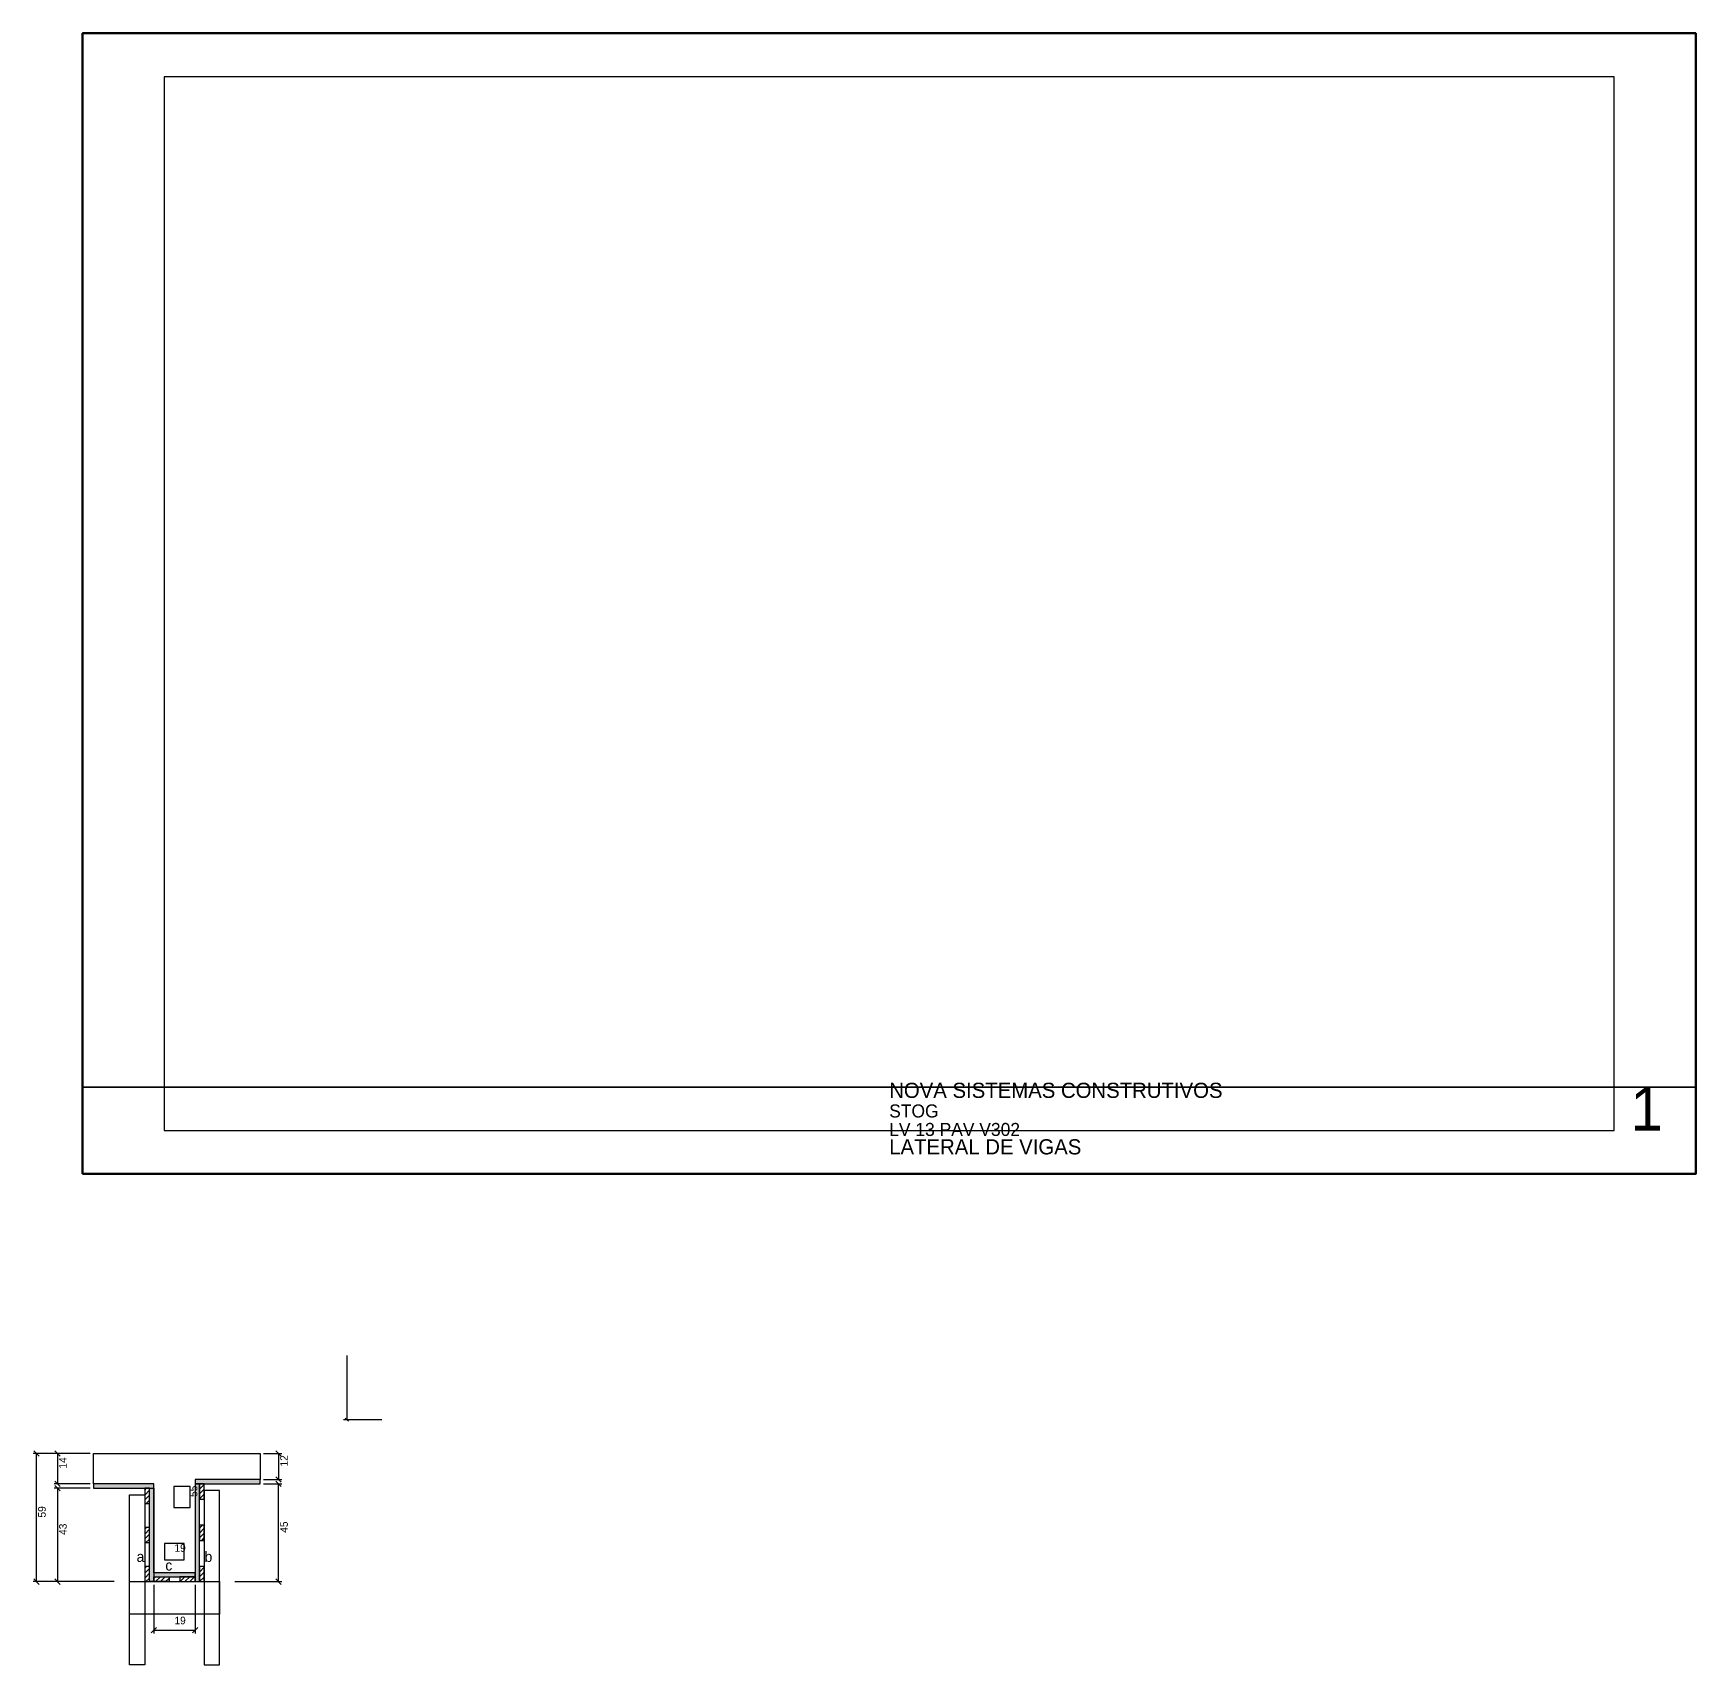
# Model space of a CAD drawing. Extents: x -9000 to 10970, y -257 to 1250.
# Drawn here: x -45 to 1485, y -252 to 1250 of the extents above; entities that cross this region are included whole.
import ezdxf

# ---------------------------------------------------------------- set-up
doc = ezdxf.new("R2010")
doc.units = 0
for name, color, linetype in [('CARIMBO', 255, 'Continuous'), ('CONCRETO', 251, 'Continuous'), ('COTA', 241, 'Continuous'), ('Cota Seção (2x)', 241, 'Continuous'), ('detalhes', 7, 'Continuous'), ('Folhas', 255, 'Continuous'), ('Hachura', 251, 'Continuous'), ('Madeira', 126, 'Continuous'), ('Painéis', 200, 'Continuous'), ('SARR_3.5x7', 81, 'Continuous')]:
    doc.layers.add(name, color=color, linetype=linetype)

msp = doc.modelspace()

# ---------------------------------------------------------------- texts
at = {"layer": 'CARIMBO'}
for s, height, p in [('NOVA SISTEMAS CONSTRUTIVOS', 14, (742.5, 270)), ('1', 40, (1425, 240)), ('STOG', 12, (742.5, 252)), ('LV 13 PAV V302', 12, (742.5, 235)), ('LATERAL DE VIGAS', 14, (742.5, 218))]:
    msp.add_text(s, height=height, dxfattribs=at).set_placement(p)
at = {"layer": 'COTA', "color": 1}
for s, p in [('14', (-14.657, -71.25)), ('12', (188.872, -69.25)), ('59', (-33.977, -116.25)), ('43', (-14.657, -132.25)), ('45', (188.872, -130.25))]:
    msp.add_text(s, height=7, rotation=90, dxfattribs=at).set_placement(p)
msp.add_text('19', height=7, dxfattribs=at).set_placement((84.5, -214.477))
at = {"layer": 'Cota Seção (2x)', "color": 1}
msp.add_text('55', height=7, rotation=90, dxfattribs=at).set_placement((105.5, -97.25))
msp.add_text('19', height=7, dxfattribs=at).set_placement((84.5, -147.75))
at = {"layer": 'detalhes', "color": 4}
for s, p in [('a', (49.671, -157.049)), ('b', (112.214, -157.06)), ('c', (76.1, -165.014))]:
    msp.add_text(s, height=9.6, dxfattribs=at).set_placement(p)

# ---------------------------------------------------------------- hatches: boundary and pattern name
at = {"layer": 'Hachura'}
h = msp.add_hatch(color=7, dxfattribs=at)
h.dxf.hatch_style = 1
h.paths.add_polyline_path([(65.5, -89.25), (65.5, -85.25), (9.9, -85.25), (9.9, -89.25), (65.5, -89.25)])
h = msp.add_hatch(dxfattribs=at)
h.set_pattern_fill('ANSI31')
h.paths.add_polyline_path([(57.1, -103.25), (61.5, -103.25), (61.5, -89.25), (57.1, -89.25), (57.1, -103.25)])
h = msp.add_hatch(color=7, dxfattribs=at)
h.dxf.hatch_style = 1
h.paths.add_polyline_path([(61.5, -89.25), (65.5, -89.25), (65.5, -175.25), (61.5, -175.25), (61.5, -89.25)])
h = msp.add_hatch(color=7, dxfattribs=at)
h.dxf.hatch_style = 1
h.paths.add_polyline_path([(163.5, -85.25), (163.5, -81.25), (103.5, -81.25), (103.5, -85.25), (163.5, -85.25)])
h = msp.add_hatch(color=7, dxfattribs=at)
h.dxf.hatch_style = 1
h.paths.add_polyline_path([(107.5, -85.25), (103.5, -85.25), (103.5, -175.25), (107.5, -175.25), (107.5, -85.25)])
h = msp.add_hatch(dxfattribs=at)
h.set_pattern_fill('ANSI31')
h.paths.add_polyline_path([(107.5, -99.25), (111.9, -99.25), (111.9, -85.25), (107.5, -85.25), (107.5, -99.25)])
h = msp.add_hatch(dxfattribs=at)
h.set_pattern_fill('ANSI31')
h.paths.add_polyline_path([(57.1, -139.25), (61.5, -139.25), (61.5, -125.25), (57.1, -125.25), (57.1, -139.25)])
h = msp.add_hatch(dxfattribs=at)
h.set_pattern_fill('ANSI31')
h.paths.add_polyline_path([(107.5, -137.25), (111.9, -137.25), (111.9, -123.25), (107.5, -123.25), (107.5, -137.25)])
h = msp.add_hatch(dxfattribs=at)
h.set_pattern_fill('ANSI31')
h.paths.add_polyline_path([(57.1, -175.25), (61.5, -175.25), (61.5, -161.25), (57.1, -161.25), (57.1, -175.25)])
h = msp.add_hatch(color=7, dxfattribs=at)
h.dxf.hatch_style = 1
h.paths.add_polyline_path([(103.5, -170.85), (103.5, -167.25), (65.5, -167.25), (65.5, -170.85), (103.5, -170.85)])
h = msp.add_hatch(dxfattribs=at)
h.set_pattern_fill('ANSI31')
h.paths.add_polyline_path([(107.5, -175.25), (111.9, -175.25), (111.9, -161.25), (107.5, -161.25), (107.5, -175.25)])
h = msp.add_hatch(dxfattribs=at)
h.set_pattern_fill('ANSI31')
h.paths.add_polyline_path([(65.5, -175.25), (65.5, -170.85), (79.5, -170.85), (79.5, -175.25), (65.5, -175.25)])
h = msp.add_hatch(dxfattribs=at)
h.set_pattern_fill('ANSI31')
h.paths.add_polyline_path([(103.5, -175.25), (103.5, -170.85), (89.5, -170.85), (89.5, -175.25), (103.5, -175.25)])

# ---------------------------------------------------------------- linework, layer by layer
at = {"layer": 'CARIMBO', "lineweight": 35}
msp.add_line((0, 280), (1485, 280), dxfattribs=at)
at = {"layer": 'CONCRETO', "color": 251}
msp.add_lwpolyline([(9.9, -85.25), (9.9, -57.25), (163.5, -57.25), (163.5, -81.25), (103.5, -81.25), (103.5, -167.25), (65.5, -167.25), (65.5, -85.25)], close=True, dxfattribs=at)
at = {"layer": 'COTA', "color": 4}
for p, q in [((243.088, 32.836), (243.088, -26.164)), ((275.427, -26.164), (240.088, -26.164)), ((6.9, -57.25), (-45.477, -57.25)), ((-42.477, -175.25), (-42.477, -57.25)), ((6.9, -57.25), (-26.157, -57.25)), ((-23.157, -57.25), (-23.157, -85.25)), ((166.5, -57.25), (183.372, -57.25)), ((180.372, -57.25), (180.372, -81.25)), ((6.9, -85.25), (-26.157, -85.25)), ((6.9, -89.25), (-26.157, -89.25)), ((-23.157, -89.25), (-23.157, -175.25)), ((166.5, -81.25), (183.372, -81.25)), ((166.5, -85.25), (183.372, -85.25)), ((180.372, -175.25), (180.372, -85.25)), ((28.9, -175.25), (-45.477, -175.25)), ((28.9, -175.25), (-26.157, -175.25)), ((65.5, -178.25), (65.5, -222.977)), ((103.5, -178.25), (103.5, -222.977)), ((140.1, -175.25), (183.372, -175.25)), ((65.5, -219.977), (103.5, -219.977))]:
    msp.add_line(p, q, dxfattribs=at)
at = {"layer": 'COTA'}
msp.add_line((241.588, -24.664), (244.588, -27.664), dxfattribs=at)
for points in [[(-39.977, -59.75), (-44.977, -54.75)], [(-20.657, -59.75), (-25.657, -54.75)], [(182.872, -59.75), (177.872, -54.75)], [(-25.657, -82.75), (-20.657, -87.75)], [(-20.657, -91.75), (-25.657, -86.75)], [(177.872, -78.75), (182.872, -83.75)], [(182.872, -87.75), (177.872, -82.75)], [(-44.977, -172.75), (-39.977, -177.75)], [(-25.657, -172.75), (-20.657, -177.75)], [(177.872, -172.75), (182.872, -177.75)], [(68, -217.477), (63, -222.477)], [(101, -222.477), (106, -217.477)]]:
    msp.add_lwpolyline(points, dxfattribs=at)
at = {"layer": 'Cota Seção (2x)', "color": 180}
for p, q in [((99, -87.583), (84, -87.583)), ((84, -87.583), (84, -106.917)), ((99, -106.917), (99, -87.583)), ((84, -106.917), (99, -106.917)), ((93.5, -140.25), (75.5, -140.25)), ((75.5, -140.25), (75.5, -155.25)), ((93.5, -155.25), (93.5, -140.25)), ((75.5, -155.25), (93.5, -155.25))]:
    msp.add_line(p, q, dxfattribs=at)
at = {"layer": 'Folhas', "lineweight": 50}
msp.add_lwpolyline([(0, 200), (1485, 200), (1485, 1250), (0, 1250)], close=True, dxfattribs=at)
at = {"layer": 'Folhas', "lineweight": 25}
msp.add_lwpolyline([(75, 240), (1410, 240), (1410, 1210), (75, 1210)], close=True, dxfattribs=at)
at = {"layer": 'Madeira', "color": 126}
for points in [[(57.1, -103.25), (61.5, -103.25), (61.5, -89.25), (57.1, -89.25)], [(107.5, -99.25), (111.9, -99.25), (111.9, -85.25), (107.5, -85.25)], [(57.1, -139.25), (61.5, -139.25), (61.5, -125.25), (57.1, -125.25)], [(107.5, -137.25), (111.9, -137.25), (111.9, -123.25), (107.5, -123.25)], [(57.1, -175.25), (61.5, -175.25), (61.5, -161.25), (57.1, -161.25)], [(107.5, -175.25), (111.9, -175.25), (111.9, -161.25), (107.5, -161.25)], [(65.5, -175.25), (65.5, -170.85), (79.5, -170.85), (79.5, -175.25)], [(103.5, -175.25), (103.5, -170.85), (89.5, -170.85), (89.5, -175.25)]]:
    msp.add_lwpolyline(points, close=True, dxfattribs=at)
at = {"layer": 'Painéis', "color": 200}
for points in [[(65.5, -89.25), (65.5, -85.25), (9.9, -85.25), (9.9, -89.25)], [(61.5, -89.25), (65.5, -89.25), (65.5, -175.25), (61.5, -175.25)], [(163.5, -85.25), (163.5, -81.25), (103.5, -81.25), (103.5, -85.25)], [(107.5, -85.25), (103.5, -85.25), (103.5, -175.25), (107.5, -175.25)], [(103.5, -170.85), (103.5, -167.25), (65.5, -167.25), (65.5, -170.85)]]:
    msp.add_lwpolyline(points, close=True, dxfattribs=at)
at = {"layer": 'SARR_3.5x7', "color": 81}
for points in [[(125.9, -91.25), (111.9, -91.25), (111.9, -251.728), (125.9, -251.728)], [(43.1, -95.242), (57.1, -95.242), (57.1, -251.728), (43.1, -251.728)], [(43.1, -175.25), (125.9, -175.25), (125.9, -205.308), (43.1, -205.308)]]:
    msp.add_lwpolyline(points, close=True, dxfattribs=at)

msp.set_redraw_order([(e.dxf.handle, doc.entitydb.next_handle()) for e in msp.query("TEXT MTEXT ATTDEF DIMENSION ARC_DIMENSION")])  # texts and dimensions are drawn at this point

doc.saveas('drawing.dxf')
